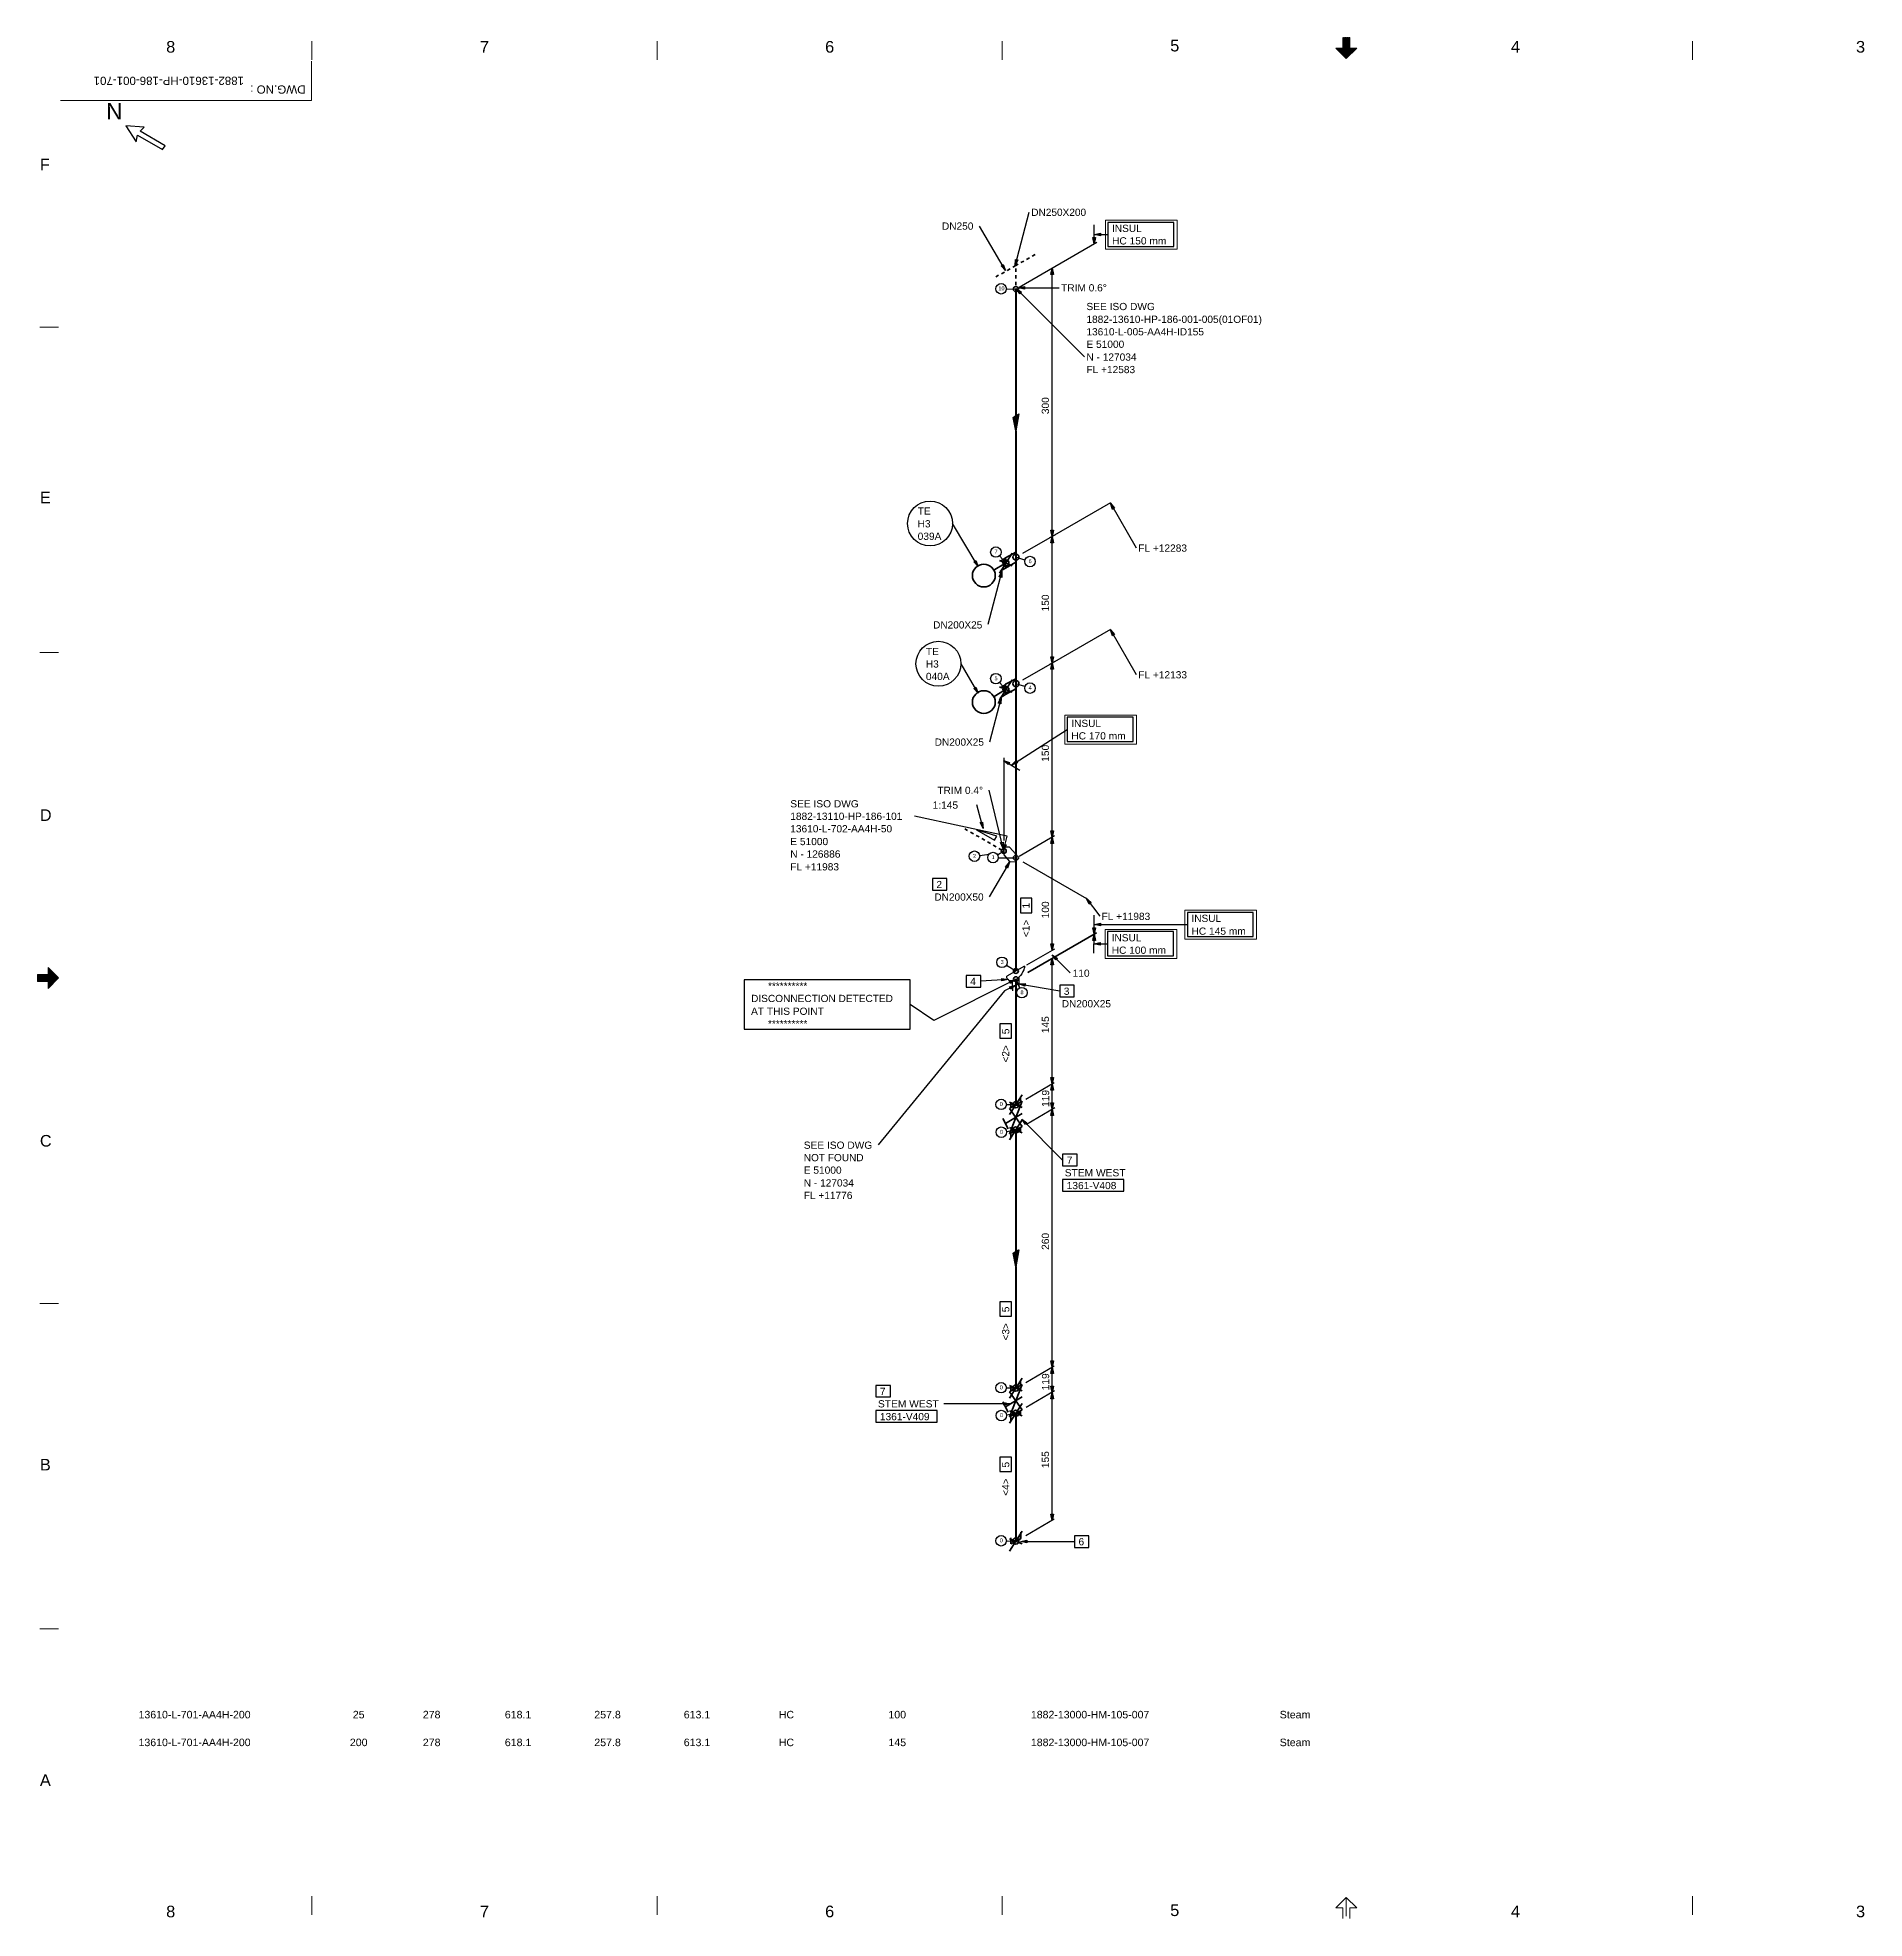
# Model space of a CAD drawing. Header units: inches. Extents: x 18 to 823, y 11 to 584.
# Drawn here: x 18 to 575, y 11 to 584 of the extents above; entities that cross this region are included whole.
import ezdxf
from ezdxf.enums import TextEntityAlignment as Align
from ezdxf.xclip import XClip

# ---------------------------------------------------------------- set-up
doc = ezdxf.new("R2010")
doc.units = ezdxf.units.IN
doc.header["$MEASUREMENT"] = 0
doc.header["$XCLIPFRAME"] = 0
for name, color, linetype in [('1882-13610-HP-186-001-701(01OF01)_MODEL-EMBED 1_DWG$0$Default', 7, 'Continuous'), ('AD1', 7, 'Continuous'), ('AD2', 7, 'Continuous'), ('BG 0 -1', 7, 'Continuous'), ('DBOX', 7, 'Continuous'), ('DEL1', 7, 'Continuous'), ('DIMLINES', 7, 'Continuous'), ('DIMTEXT', 7, 'Continuous'), ('EX1', 7, 'Continuous'), ('FITTINGS', 7, 'Continuous'), ('FRAME', 7, 'Continuous'), ('INSU_BOX', 7, 'Continuous'), ('ISOTEXT', 7, 'Continuous'), ('PIPE', 7, 'Continuous'), ('WELDS', 7, 'Continuous')]:
    doc.layers.add(name, color=color, linetype=linetype)
doc.styles.add('1882-13610-HP-186-001-701(01OF01)_MODEL-EMBED 1_DWG$0$Arial', font='arial.ttf')
doc.styles.add('Arial', font='arial.ttf')

msp = doc.modelspace()

# ---------------------------------------------------------------- texts
at = {"layer": 'BG 0 -1', "color": 7, "style": 'Arial', "width": 1.008516}
for s, p in [('8', (58.68, 581.12)), ('7', (154.26, 581.12)), ('6', (259.39, 581.12)), ('5', (364.51, 581.46)), ('4', (468.28, 581.12)), ('3', (573.41, 581.12)), ('8', (58.68, 13.03)), ('7', (154.26, 13.05)), ('6', (259.39, 13.05)), ('5', (364.51, 13.39)), ('4', (468.28, 13.05)), ('3', (573.41, 13.05))]:
    msp.add_text(s, height=3.54, dxfattribs=at).set_placement(p, align=Align.MIDDLE)
at = {"layer": 'BG 0 -1', "color": 4, "style": 'Arial', "width": 1.010263}
msp.add_text('DWG.NO : ', height=2.5, rotation=180, dxfattribs=at).set_placement((99.75, 568.1), align=Align.MIDDLE_LEFT)
at = {"layer": 'BG 0 -1', "color": 7, "style": 'Arial'}
for s, height, width, p in [('F', 3.54, 0.993934, (18.84, 543.5)), ('E', 3.54, 1.004063, (18.84, 442.02)), ('D', 3.54, 0.992063, (18.84, 345.28)), ('C', 3.54, 0.992063, (18.84, 246.06)), ('B ', 3.537, 1.005373, (18.84, 147.39)), ('A', 3.54, 1.004063, (18.84, 51.29))]:
    msp.add_text(s, height=height, dxfattribs=dict(at, width=width)).set_placement(p)
at = {"layer": 'CP', "color": 4, "style": 'Arial', "width": 1.008516}
for p in [(326.26, 258.14), (326.26, 171.82)]:
    msp.add_text('119', height=2.2, rotation=90, dxfattribs=at).set_placement(p)
at = {"layer": 'DIMLINES', "color": 4, "style": 'Arial'}
for s, width, p in [('HC 150 mm', 1.010172, (345.4, 520.9)), ('INSUL', 0.999439, (345.4, 524.7)), ('INSUL', 0.999439, (333, 373.9)), ('HC 170 mm', 1.010172, (333, 370.1)), ('INSUL', 0.999439, (369.6, 314.5)), ('INSUL', 0.999439, (345.3, 308.6)), ('HC 145 mm', 1.010172, (369.6, 310.6)), ('HC 100 mm', 1.010172, (345.3, 304.8))]:
    msp.add_text(s, height=2.2, dxfattribs=dict(at, width=width)).set_placement(p)
at = {"layer": 'DIMTEXT', "color": 2, "style": 'Arial', "width": 1.008516}
for s, p in [('300', (326.2, 469.2)), ('150', (326.2, 409.1)), ('150', (326.2, 363.3)), ('100', (326.2, 315.6)), ('145', (326.2, 280.6)), ('260', (326.2, 214.6)), ('155', (326.2, 148.1))]:
    msp.add_text(s, height=2.2, rotation=90, dxfattribs=at).set_placement(p)
msp.add_text('110', height=2.2, dxfattribs=at).set_placement((333.4, 297.8))
at = {"layer": 'FRAME', "color": 2, "style": 'Arial', "width": 1.003968}
msp.add_text('1882-13610-HP-186-001-701', height=2.5, rotation=180, dxfattribs=at).set_placement((81, 572))
at = {"layer": 'FRAME', "color": 2, "style": 'Arial', "width": 0.992063}
msp.add_text('N', height=5, dxfattribs=at).set_placement((39, 559))
at = {"layer": 'ISOTEXT', "color": 2, "style": 'Arial'}
for s, width, p in [('DN250', 1.000881, (293.6, 525.4)), ('DN250X200', 0.99789, (320.8, 529.6)), ('TRIM 0.6°', 1.00446, (329.9, 506.6)), ('SEE ISO DWG', 1.00983, (337.6, 500.9)), ('1882-13610-HP-186-001-005(01OF01)', 1.003206, (337.6, 497)), ('13610-L-005-AA4H-ID155', 1.002891, (337.6, 493.2)), ('E 51000', 1.007719, (337.6, 489.4)), ('N - 127034', 1.004313, (337.6, 485.5)), ('FL +12583', 1.004042, (337.6, 481.7)), ('TE', 1.011406, (286.2, 438.6)), ('H3', 0.99922, (286.2, 434.7)), ('039A', 1.007244, (286.2, 430.9)), ('FL +12283', 1.004042, (353.4, 427.3)), ('DN200X25', 0.996682, (290.9, 403.9)), ('TE', 1.011406, (288.7, 395.8)), ('040A', 1.007244, (288.7, 388.2)), ('H3', 0.99922, (288.7, 392)), ('FL +12133', 1.004042, (353.4, 388.7)), ('DN200X25', 0.996682, (291.4, 368.2)), ('TRIM 0.4°', 1.00446, (292.2, 353.5)), ('SEE ISO DWG', 1.00983, (247.4, 349.4)), (' 1:145', 1.008516, (289.9, 349)), ('13610-L-702-AA4H-50', 1.003202, (247.4, 341.8)), ('1882-13110-HP-186-101', 1.003951, (247.4, 345.6)), ('E 51000', 1.007719, (247.4, 337.9)), ('N - 126886', 1.004313, (247.4, 334.1)), ('FL +11983', 1.004042, (247.4, 330.2)), ('2', 1.008516, (291.9, 324.8)), ('DN200X50', 0.996682, (291.3, 321)), ('FL +11983', 1.004042, (342.2, 315.1)), (' DISCONNECTION DETECTED', 1.000587, (234.6, 290.1)), ('       **********', 1.003427, (234.6, 293.9)), ('4', 1.008516, (302.2, 295.3)), ('3', 1.008516, (330.7, 292.3)), (' AT THIS POINT', 1.006015, (234.6, 286.2)), ('DN200X25', 0.996682, (330.1, 288.5)), ('       **********', 1.003427, (234.6, 282.4)), ('SEE ISO DWG', 1.00983, (251.5, 245.4)), ('NOT FOUND', 0.998145, (251.5, 241.6)), ('7', 1.008516, (331.6, 240.8)), ('E 51000', 1.007719, (251.5, 237.8)), ('N - 127034', 1.004313, (251.5, 233.9)), ('STEM WEST', 1.013742, (331, 237)), ('1361-V408', 1.006087, (331.6, 233.1)), ('FL +11776', 1.004042, (251.5, 230.1)), ('7', 1.008516, (274.7, 170.4)), ('STEM WEST', 1.013742, (274.1, 166.6)), ('1361-V409', 1.006087, (274.7, 162.7)), ('6', 1.008516, (335.2, 124.6))]:
    msp.add_text(s, height=2.2, dxfattribs=dict(at, width=width)).set_placement(p)
for s, width, p in [('1', 1.008516, (320.3, 318.6)), ('<1>', 0.993892, (320.3, 309.9)), ('5', 1.008516, (314.1, 280.3)), ('<2>', 0.993892, (314.1, 271.7)), ('5', 1.008516, (314.1, 195.6)), ('<3>', 0.993892, (314.1, 187)), ('5', 1.008516, (314.1, 148.3)), ('<4>', 0.993892, (314.1, 139.7))]:
    msp.add_text(s, height=2.2, rotation=90, dxfattribs=dict(at, width=width)).set_placement(p)
at = {"layer": 'WDT', "color": 2, "style": 'Arial', "width": 1.008516}
for s, p in [('10', (310.78, 506.92)), ('7', (309.61, 426.71)), ('6', (319.99, 423.81)), ('5', (309.6, 388.14)), ('4', (319.99, 385.25)), ('2', (303.08, 334.04)), ('1', (308.74, 333.64)), ('3', (311.46, 301.72)), ('8', (317.52, 292.49)), ('0', (311.2, 258.44)), ('0', (311.26, 249.97)), ('0', (311.2, 172.12)), ('0', (311.26, 163.65)), ('0', (311.2, 125.48))]:
    msp.add_text(s, height=1.2, dxfattribs=at).set_placement(p)

# ---------------------------------------------------------------- blocks, each defined once
blk = doc.blocks.new('1882-13610-HP-186-001-701(01OF01)_MODEL-EMBED 1_DWG')
at = {"layer": '1882-13610-HP-186-001-701(01OF01)_MODEL-EMBED 1_DWG$0$Default', "color": 4, "style": '1882-13610-HP-186-001-701(01OF01)_MODEL-EMBED 1_DWG$0$Arial'}
for s, width, p in [('13610-L-701-AA4H-200', 1.00348, (0.905822, -0.115628)), ('25', 1.008516, (3.475116, -0.115628)), ('278', 1.008516, (4.31479, -0.115628)), ('618.1 ', 1.008516, (5.29826, -0.115628)), ('257.8 ', 1.008516, (6.371177, -0.115628)), ('613.1 ', 1.008516, (7.444094, -0.115628)), ('HC', 0.992063, (8.5857, -0.115628)), ('100', 1.008516, (9.898125, -0.115628)), ('1882-13000-HM-105-007', 1.00296, (11.607138, -0.115628)), ('Steam', 1.013128, (14.590457, -0.115628)), ('13610-L-701-AA4H-200', 1.00348, (0.905822, -0.448962)), ('200', 1.008516, (3.43979, -0.448962)), ('618.1 ', 1.008516, (5.29826, -0.448962)), ('257.8 ', 1.008516, (6.371177, -0.448962)), ('613.1 ', 1.008516, (7.444094, -0.448962)), ('HC', 0.992063, (8.5857, -0.448962)), ('145', 1.008516, (9.898125, -0.448962)), ('1882-13000-HM-105-007', 1.00296, (11.607138, -0.448962)), ('Steam', 1.013128, (14.590457, -0.448962))]:
    blk.add_text(s, height=0.090278, dxfattribs=dict(at, width=width)).set_placement(p, align=Align.TOP_LEFT)
at = {"layer": '1882-13610-HP-186-001-701(01OF01)_MODEL-EMBED 1_DWG$0$Default', "color": 7, "style": '1882-13610-HP-186-001-701(01OF01)_MODEL-EMBED 1_DWG$0$Arial', "width": 1.008516}
blk.add_text('278', height=0.090278, dxfattribs=at).set_placement((4.31479, -0.448962), align=Align.TOP_LEFT)

# ---------------------------------------------------------------- linework, layer by layer
at = {"layer": 'AD1', "color": 4, "linetype": 'Continuous', "lineweight": 30}
for p, q in [((339.96, 523.96), (344.12, 523.96)), ((327.16, 431.96), (326.76, 433.88)), ((327.56, 433.88), (327.16, 431.96)), ((327.16, 393.4), (326.76, 395.32)), ((327.56, 395.32), (327.16, 393.4)), ((314.76, 362.28), (331.72, 373.16)), ((327.16, 340.36), (326.76, 342.28)), ((327.56, 342.28), (327.16, 340.36)), ((339.96, 313.72), (368.36, 313.72)), ((327.16, 305.88), (326.76, 307.8)), ((327.56, 307.8), (327.16, 305.88)), ((339.88, 307.88), (344.04, 307.88)), ((327.16, 265.16), (326.76, 267.08)), ((327.56, 267.08), (327.16, 265.16)), ((327.16, 257.48), (326.76, 259.4)), ((327.56, 259.4), (327.16, 257.48)), ((327.16, 178.84), (326.76, 180.76)), ((327.56, 180.76), (327.16, 178.84)), ((327.16, 171.16), (326.76, 173.08)), ((327.56, 173.08), (327.16, 171.16)), ((327.16, 132.2), (326.76, 134.12)), ((327.56, 134.12), (327.16, 132.2))]:
    msp.add_line(p, q, dxfattribs=at)
at = {"layer": 'AD2', "color": 6, "linetype": 'Continuous', "lineweight": 30}
for p, q in [((339.96, 521.08), (339.96, 526.84)), ((312.36, 363.72), (317.32, 360.76)), ((339.96, 310.84), (339.96, 316.6)), ((339.88, 305), (339.96, 310.76))]:
    msp.add_line(p, q, dxfattribs=at)
at = {"layer": 'AD2', "color": 4, "linetype": 'Continuous', "lineweight": 30}
for p, q in [((326.76, 511.72), (327.16, 513.64)), ((327.16, 513.64), (327.56, 511.72)), ((326.76, 430.04), (327.16, 431.96)), ((327.16, 431.96), (327.56, 430.04)), ((326.76, 391.48), (327.16, 393.4)), ((327.16, 393.4), (327.56, 391.48)), ((326.76, 338.44), (327.16, 340.36)), ((327.16, 340.36), (327.56, 338.44)), ((326.76, 301.4), (327.16, 303.32)), ((327.16, 303.32), (327.56, 301.4)), ((326.76, 263.24), (327.16, 265.16)), ((327.16, 265.16), (327.56, 263.24)), ((326.76, 255.56), (327.16, 257.48)), ((327.16, 257.48), (327.56, 255.56)), ((326.76, 176.92), (327.16, 178.84)), ((327.16, 178.84), (327.56, 176.92)), ((326.76, 169.24), (327.16, 171.16)), ((327.16, 171.16), (327.56, 169.24))]:
    msp.add_line(p, q, dxfattribs=at)
at = {"layer": 'BG 0 -1', "color": 7, "linetype": 'Continuous', "lineweight": 9}
for p, q in [((101.7, 577.17), (101.7, 582.83)), ((206.83, 577.17), (206.83, 582.83)), ((311.95, 577.17), (311.95, 582.83)), ((413.57, 580.74), (415.69, 580.74)), ((416.76, 577.55), (413.57, 580.74)), ((413.59, 580.74), (416.76, 577.56)), ((413.71, 580.74), (416.83, 577.62)), ((413.84, 580.74), (416.89, 577.68)), ((413.96, 580.74), (416.95, 577.75)), ((414.09, 580.74), (417.01, 577.81)), ((414.21, 580.74), (417.08, 577.87)), ((414.34, 580.74), (417.14, 577.93)), ((414.46, 580.74), (417.2, 578)), ((414.59, 580.74), (417.26, 578.06)), ((414.71, 580.74), (417.33, 578.12)), ((414.84, 580.74), (417.39, 578.18)), ((414.96, 580.74), (417.45, 578.25)), ((415.09, 580.74), (417.51, 578.31)), ((415.21, 580.74), (417.58, 578.37)), ((415.34, 580.74), (417.64, 578.44)), ((415.46, 580.74), (417.7, 578.5)), ((415.59, 580.74), (417.76, 578.56)), ((415.69, 580.74), (415.69, 583.92)), ((415.69, 583.88), (417.82, 581.76)), ((415.69, 583.75), (417.82, 581.63)), ((415.69, 583.63), (417.82, 581.51)), ((415.69, 583.5), (417.82, 581.38)), ((415.69, 583.38), (417.82, 581.26)), ((415.69, 583.25), (417.82, 581.13)), ((415.69, 583.13), (417.82, 581.01)), ((415.69, 583), (417.82, 580.88)), ((415.69, 582.88), (417.82, 580.76)), ((415.69, 582.75), (418.83, 579.62)), ((415.69, 582.63), (418.76, 579.56)), ((415.69, 582.5), (418.7, 579.5)), ((415.69, 582.38), (418.64, 579.44)), ((415.69, 582.25), (418.58, 579.37)), ((415.69, 582.13), (418.51, 579.31)), ((415.69, 582), (418.45, 579.25)), ((415.69, 581.88), (418.39, 579.19)), ((415.69, 581.75), (418.33, 579.12)), ((415.69, 581.63), (418.26, 579.06)), ((415.69, 581.5), (418.2, 579)), ((415.69, 581.38), (418.14, 578.94)), ((415.69, 581.25), (418.08, 578.87)), ((415.69, 581.13), (418.01, 578.81)), ((415.69, 581), (417.95, 578.75)), ((415.69, 580.88), (417.89, 578.69)), ((415.69, 580.75), (417.83, 578.62)), ((415.78, 583.92), (417.82, 581.88)), ((415.91, 583.92), (417.82, 582.01)), ((416.03, 583.92), (417.82, 582.13)), ((416.16, 583.92), (417.82, 582.26)), ((416.28, 583.92), (417.82, 582.38)), ((416.41, 583.92), (417.82, 582.51)), ((416.53, 583.92), (417.82, 582.63)), ((416.66, 583.92), (417.82, 582.76)), ((416.76, 577.56), (416.76, 583.22)), ((419.94, 580.74), (416.76, 577.55)), ((416.78, 583.92), (417.82, 582.88)), ((416.91, 583.92), (417.82, 583.01)), ((417.03, 583.92), (417.82, 583.13)), ((417.16, 583.92), (417.82, 583.26)), ((417.28, 583.92), (417.82, 583.38)), ((417.41, 583.92), (417.82, 583.51)), ((417.53, 583.92), (417.82, 583.63)), ((417.66, 583.92), (417.82, 583.76)), ((417.78, 583.92), (417.82, 583.88)), ((417.82, 580.74), (417.82, 583.92)), ((417.82, 580.74), (419.94, 580.74)), ((417.84, 580.74), (418.89, 579.69)), ((417.96, 580.74), (418.95, 579.75)), ((418.09, 580.74), (419.01, 579.81)), ((418.21, 580.74), (419.08, 579.87)), ((418.34, 580.74), (419.14, 579.94)), ((418.46, 580.74), (419.2, 580)), ((418.59, 580.74), (419.26, 580.06)), ((418.71, 580.74), (419.33, 580.12)), ((418.84, 580.74), (419.39, 580.19)), ((418.96, 580.74), (419.45, 580.25)), ((419.09, 580.74), (419.51, 580.31)), ((419.21, 580.74), (419.58, 580.37)), ((419.34, 580.74), (419.64, 580.44)), ((419.46, 580.74), (419.7, 580.5)), ((419.59, 580.74), (419.76, 580.56)), ((419.71, 580.74), (419.83, 580.62)), ((419.84, 580.74), (419.89, 580.69)), ((522.2, 577.17), (522.2, 582.83)), ((101.53, 564.78), (101.53, 576.75)), ((101.53, 564.78), (25.11, 564.78)), ((24.49, 495.71), (18.83, 495.71)), ((24.49, 396.57), (18.83, 396.57)), ((18.14, 296.95), (19.67, 298.49)), ((18.14, 296.83), (19.8, 298.49)), ((18.14, 296.7), (19.92, 298.49)), ((18.14, 296.58), (20.05, 298.49)), ((18.14, 296.45), (20.17, 298.49)), ((18.14, 298.49), (18.14, 296.37)), ((18.14, 298.45), (18.17, 298.49)), ((18.14, 298.33), (18.3, 298.49)), ((18.14, 298.2), (18.42, 298.49)), ((18.14, 298.08), (18.55, 298.49)), ((18.14, 297.95), (18.67, 298.49)), ((18.14, 297.83), (18.8, 298.49)), ((18.14, 297.7), (18.92, 298.49)), ((18.14, 297.58), (19.05, 298.49)), ((18.14, 297.45), (19.17, 298.49)), ((18.14, 297.33), (19.3, 298.49)), ((18.14, 297.2), (19.42, 298.49)), ((18.14, 297.08), (19.55, 298.49)), ((21.32, 298.49), (18.14, 298.49)), ((18.17, 296.37), (20.3, 298.49)), ((18.3, 296.37), (20.42, 298.49)), ((18.42, 296.37), (20.55, 298.49)), ((18.55, 296.37), (20.67, 298.49)), ((18.67, 296.37), (20.8, 298.49)), ((18.8, 296.37), (20.92, 298.49)), ((18.93, 296.37), (21.05, 298.49)), ((19.05, 296.37), (21.17, 298.49)), ((19.18, 296.37), (21.3, 298.49)), ((19.3, 296.37), (22.43, 299.5)), ((19.43, 296.37), (22.49, 299.43)), ((19.55, 296.37), (22.56, 299.37)), ((19.68, 296.37), (22.62, 299.31)), ((19.8, 296.37), (22.68, 299.25)), ((19.93, 296.37), (22.74, 299.18)), ((20.05, 296.37), (22.81, 299.12)), ((20.18, 296.37), (22.87, 299.06)), ((20.3, 296.37), (22.93, 299)), ((20.43, 296.37), (22.99, 298.93)), ((20.55, 296.37), (23.06, 298.87)), ((20.68, 296.37), (23.12, 298.81)), ((20.8, 296.37), (23.18, 298.75)), ((20.93, 296.37), (23.24, 298.68)), ((21.05, 296.37), (23.31, 298.62)), ((21.18, 296.37), (23.37, 298.56)), ((21.3, 296.37), (23.43, 298.5)), ((21.32, 300.61), (24.5, 297.43)), ((21.32, 298.49), (21.32, 300.61)), ((21.32, 300.51), (21.37, 300.56)), ((21.32, 300.39), (21.43, 300.5)), ((21.32, 300.26), (21.49, 300.43)), ((21.32, 300.14), (21.56, 300.37)), ((21.32, 300.01), (21.62, 300.31)), ((21.32, 299.89), (21.68, 300.25)), ((21.32, 299.76), (21.74, 300.18)), ((21.32, 299.63), (21.81, 300.12)), ((21.32, 299.51), (21.87, 300.06)), ((21.32, 299.38), (21.93, 300)), ((21.32, 299.26), (21.99, 299.93)), ((21.32, 299.13), (22.06, 299.87)), ((21.32, 299.01), (22.12, 299.81)), ((21.32, 298.88), (22.18, 299.75)), ((21.32, 298.76), (22.24, 299.68)), ((21.32, 298.63), (22.31, 299.62)), ((21.32, 298.51), (22.37, 299.56)), ((21.32, 296.26), (23.49, 298.43)), ((21.32, 296.13), (23.56, 298.37)), ((21.32, 296.01), (23.62, 298.31)), ((21.32, 295.88), (23.68, 298.25)), ((21.32, 295.76), (23.74, 298.18)), ((21.32, 295.63), (23.81, 298.12)), ((21.32, 295.51), (23.87, 298.06)), ((21.32, 295.38), (23.93, 298)), ((21.32, 296.37), (18.14, 296.37)), ((21.32, 295.26), (23.99, 297.93)), ((21.32, 295.13), (24.06, 297.87)), ((21.32, 295.01), (24.12, 297.81)), ((21.32, 294.88), (24.18, 297.75)), ((21.32, 294.76), (24.24, 297.68)), ((21.32, 294.63), (24.31, 297.62)), ((21.32, 294.51), (24.37, 297.56)), ((21.32, 294.38), (24.43, 297.5)), ((21.32, 294.26), (24.49, 297.43)), ((24.5, 297.43), (21.32, 294.24)), ((21.32, 294.24), (21.32, 296.37)), ((24.49, 198.28), (18.83, 198.28)), ((24.49, 99.14), (18.83, 99.14)), ((101.7, 17.68), (101.7, 12.02)), ((206.83, 17.68), (206.83, 12.02)), ((311.95, 17.68), (311.95, 12.02)), ((416.76, 17.3), (413.57, 14.12)), ((419.94, 14.12), (416.76, 17.3)), ((416.76, 17.29), (416.76, 11.64)), ((522.2, 17.68), (522.2, 12.02)), ((413.57, 14.12), (415.69, 14.12)), ((415.69, 14.12), (415.69, 10.94)), ((417.82, 14.12), (419.94, 14.12)), ((417.82, 14.12), (417.82, 10.94))]:
    msp.add_line(p, q, dxfattribs=at)
at = {"layer": 'DBOX', "color": 1, "linetype": 'Continuous', "lineweight": 30}
for p, q in [((364.2, 527.64), (344.12, 527.64)), ((344.12, 527.64), (344.12, 520.28)), ((364.2, 520.28), (364.2, 527.64)), ((344.12, 520.28), (364.2, 520.28)), ((351.8, 376.84), (331.72, 376.84)), ((331.72, 376.84), (331.72, 369.48)), ((351.8, 369.48), (351.8, 376.84)), ((331.72, 369.48), (351.8, 369.48)), ((388.44, 317.4), (368.36, 317.4)), ((368.36, 317.4), (368.36, 310.04)), ((388.44, 310.04), (388.44, 317.4)), ((364.12, 311.56), (344.04, 311.56)), ((344.04, 311.56), (344.04, 304.2)), ((364.12, 304.2), (364.12, 311.56)), ((368.36, 310.04), (388.44, 310.04)), ((344.04, 304.2), (364.12, 304.2))]:
    msp.add_line(p, q, dxfattribs=at)
at = {"layer": 'DEL1', "color": 1, "linetype": 'Continuous', "lineweight": 30}
for p, q in [((339.96, 521.08), (339.56, 523)), ((339.56, 523), (340.36, 523)), ((339.96, 523.96), (341.88, 524.36)), ((341.88, 523.56), (339.96, 523.96)), ((340.36, 523), (339.96, 521.08)), ((341.88, 524.36), (341.88, 523.56)), ((312.36, 363.72), (314.2, 363.08)), ((313.8, 362.44), (312.36, 363.72)), ((314.2, 363.08), (313.8, 362.44)), ((314.76, 362.28), (316.2, 363.64)), ((316.6, 363), (314.76, 362.28)), ((316.2, 363.64), (316.6, 363)), ((339.96, 310.84), (339.56, 312.76)), ((339.56, 312.76), (340.36, 312.76)), ((339.56, 308.84), (339.96, 310.76)), ((339.96, 313.72), (341.88, 314.12)), ((341.88, 313.32), (339.96, 313.72)), ((340.36, 312.76), (339.96, 310.84)), ((339.96, 310.76), (340.36, 308.84)), ((341.88, 314.12), (341.88, 313.32)), ((340.36, 308.84), (339.56, 308.84)), ((339.88, 307.88), (341.8, 308.28)), ((341.8, 307.48), (339.88, 307.88)), ((341.8, 308.28), (341.8, 307.48))]:
    msp.add_line(p, q, dxfattribs=at)
at = {"layer": 'DIMLINES', "color": 7, "linetype": 'Continuous', "lineweight": 30}
for p, q in [((327.56, 511.72), (326.76, 511.72)), ((316.12, 454.12), (316.12, 452.2)), ((327.24, 432.04), (345, 442.28)), ((318.2, 426.84), (327.24, 432.04)), ((327.96, 432.36), (326.36, 431.48)), ((326.76, 433.88), (327.56, 433.88)), ((327.56, 430.04), (326.76, 430.04)), ((327.24, 393.48), (345, 403.72)), ((318.2, 388.28), (327.24, 393.48)), ((327.96, 393.8), (326.36, 392.92)), ((326.76, 395.32), (327.56, 395.32)), ((327.56, 391.48), (326.76, 391.48)), ((327.88, 340.76), (317.16, 334.44)), ((326.76, 342.28), (327.56, 342.28)), ((327.56, 338.44), (326.76, 338.44)), ((318.2, 332.84), (319.88, 331.88)), ((319.88, 331.88), (337.64, 321.64)), ((327.88, 306.2), (319.4, 301.32)), ((326.76, 307.8), (327.56, 307.8)), ((327.16, 304.52), (328.76, 303.4)), ((328.28, 302.92), (327.16, 304.52)), ((327.16, 304.52), (332.68, 299)), ((327.56, 301.4), (326.76, 301.4)), ((328.76, 303.4), (328.28, 302.92)), ((327.8, 265.48), (319.16, 260.44)), ((326.76, 267.08), (327.56, 267.08)), ((327.96, 257.88), (319.32, 252.84)), ((327.56, 263.24), (326.76, 263.24)), ((326.76, 259.4), (327.56, 259.4)), ((327.56, 255.56), (326.76, 255.56)), ((327.8, 179.16), (319.16, 174.12)), ((326.76, 180.76), (327.56, 180.76)), ((327.56, 176.92), (326.76, 176.92)), ((326.76, 173.08), (327.56, 173.08)), ((327.88, 171.64), (319.24, 166.6)), ((327.56, 169.24), (326.76, 169.24)), ((327.8, 132.52), (319.16, 127.48)), ((326.76, 134.12), (327.56, 134.12))]:
    msp.add_line(p, q, dxfattribs=at)
at = {"layer": 'DL', "color": 4, "linetype": 'Continuous', "lineweight": 30}
for p, q in [((327.16, 431.96), (327.16, 513.64)), ((327.16, 393.4), (327.16, 431.96)), ((327.16, 340.36), (327.16, 393.4)), ((327.16, 305.88), (327.16, 340.36)), ((327.16, 265.16), (327.16, 303.32)), ((327.16, 257.48), (327.16, 265.16)), ((327.16, 178.84), (327.16, 257.48)), ((327.16, 171.16), (327.16, 178.84)), ((327.16, 132.2), (327.16, 171.16))]:
    msp.add_line(p, q, dxfattribs=at)
at = {"layer": 'EX1', "color": 2, "linetype": 'Continuous', "lineweight": 30}
for p, q in [((340.76, 521.48), (317.08, 507.8)), ((312.44, 364.52), (312.44, 339.32)), ((340.68, 311.16), (319.72, 299.08)), ((340.68, 311.08), (319.72, 299))]:
    msp.add_line(p, q, dxfattribs=at)
at = {"layer": 'FITTINGS', "color": 2, "linetype": 'Continuous', "lineweight": 30}
for p, q in [((315.3, 468.2), (316.9, 469.2)), ((316.1, 464.1), (315.3, 468.2)), ((315.4, 468.3), (316.8, 469.1)), ((315.4, 468.3), (316.6, 469)), ((316.1, 464.6), (315.4, 468.3)), ((316.1, 465), (315.4, 468.3)), ((315.6, 468.4), (316.6, 469)), ((316.1, 465.5), (315.6, 468.4)), ((315.7, 468.5), (316.4, 468.9)), ((316.1, 465.9), (315.7, 468.5)), ((315.8, 468.6), (316.3, 468.9)), ((316.1, 466.3), (315.8, 468.6)), ((315.9, 468.6), (316.2, 468.8)), ((316.1, 466.8), (315.9, 468.6)), ((316.1, 467.2), (316, 468.7)), ((316, 468.7), (316.1, 468.7)), ((316.1, 468.7), (317, 469.3)), ((317, 469.3), (316.1, 464.1)), ((316.9, 469.2), (316.1, 464.6)), ((316.8, 469.1), (316.1, 465)), ((316.6, 469), (316.1, 465.5)), ((316.6, 469), (316.1, 465.9)), ((316.4, 468.9), (316.1, 466.3)), ((316.3, 468.9), (316.1, 466.8)), ((316.2, 468.8), (316.1, 467.2)), ((316.1, 468.7), (316.1, 464.1)), ((315.3, 213.6), (316.9, 214.6)), ((316.1, 209.4), (315.3, 213.6)), ((315.4, 213.7), (316.8, 214.5)), ((315.4, 213.7), (316.6, 214.4)), ((316.1, 209.9), (315.4, 213.7)), ((316.1, 210.4), (315.4, 213.7)), ((315.6, 213.8), (316.6, 214.3)), ((316.1, 210.9), (315.6, 213.8)), ((315.7, 213.8), (316.4, 214.2)), ((316.1, 211.3), (315.7, 213.8)), ((315.8, 213.9), (316.3, 214.2)), ((316.1, 211.7), (315.8, 213.9)), ((315.9, 214), (316.2, 214.2)), ((316.1, 212.2), (315.9, 214)), ((316.1, 212.6), (316, 214.1)), ((316, 214.1), (316.1, 214.1)), ((316.1, 214.1), (317, 214.6)), ((317, 214.6), (316.1, 209.4)), ((316.9, 214.6), (316.1, 209.9)), ((316.8, 214.5), (316.1, 210.4)), ((316.6, 214.4), (316.1, 210.9)), ((316.6, 214.3), (316.1, 211.3)), ((316.4, 214.2), (316.1, 211.7)), ((316.3, 214.2), (316.1, 212.2)), ((316.2, 214.2), (316.1, 212.6)), ((316.1, 214.1), (316.1, 209.4))]:
    msp.add_line(p, q, dxfattribs=at)
at = {"layer": 'FITTINGS', "color": 2, "linetype": 'Continuous', "lineweight": 35}
for p, q in [((313, 425.4), (311.4, 424.4)), ((316.1, 427.2), (313, 425.4)), ((313, 425.4), (313, 422.3)), ((313, 422.3), (316.1, 424.1)), ((316.1, 425.6), (316.1, 427.2)), ((316.1, 424.1), (316.1, 425.6)), ((313, 423.8), (309.2, 421.6)), ((313, 422.3), (311.3, 421.4)), ((313, 385.3), (309.2, 383)), ((313, 386.8), (311.4, 385.8)), ((316.1, 388.6), (313, 386.9)), ((313, 386.9), (313, 383.8)), ((313, 383.8), (316.1, 385.5)), ((316.1, 387), (316.1, 388.6)), ((316.1, 385.5), (316.1, 387)), ((313, 383.8), (311.3, 382.8)), ((318, 259.9), (314.2, 250)), ((314.2, 257.7), (316.1, 258.8)), ((317.5, 259.6), (314.6, 258)), ((314.6, 258), (314.6, 259.4)), ((316.1, 258.8), (318, 259.9)), ((317.5, 261), (317.5, 259.6)), ((313.8, 251.5), (312.1, 254.6)), ((318, 256.1), (313, 253.1)), ((318, 252.2), (314.2, 257.7)), ((314.2, 250), (318, 252.2)), ((314.6, 250.3), (317.5, 251.9)), ((314.6, 248.9), (314.6, 250.3)), ((317.5, 251.9), (317.5, 250.5)), ((318, 173.6), (314.2, 163.7)), ((314.2, 171.4), (316.1, 172.5)), ((317.5, 173.3), (314.6, 171.7)), ((314.6, 171.7), (314.6, 173.1)), ((316.1, 172.5), (318, 173.6)), ((317.5, 174.7), (317.5, 173.3)), ((313.8, 165.2), (312.1, 168.3)), ((318, 169.8), (313, 166.8)), ((318, 165.9), (314.2, 171.4)), ((314.2, 163.7), (318, 165.9)), ((314.6, 164), (317.5, 165.6)), ((314.6, 162.6), (314.6, 164)), ((317.5, 165.6), (317.5, 164.2)), ((314.6, 125), (314.6, 126.9)), ((317.6, 126.7), (314.6, 125)), ((317.5, 126.6), (314.6, 125)), ((314.6, 125), (314.6, 126.5)), ((317.5, 128.1), (317.5, 126.6)), ((317.6, 128.6), (317.6, 126.7))]:
    msp.add_line(p, q, dxfattribs=at)
at = {"layer": 'FITTINGS', "color": 7, "linetype": 'Continuous', "lineweight": 35}
for centre in [(306.36, 420.04), (306.36, 381.48)]:
    msp.add_circle(centre, 3.48, dxfattribs=at)
at = {"layer": 'FRAME', "color": 2, "linetype": 'Continuous', "lineweight": 30}
for p, q in [((45, 557), (48.2, 552.2)), ((50.6, 556.6), (45, 557)), ((49.4, 555.4), (50.6, 556.6)), ((48.2, 552.2), (48.6, 554.2)), ((48.6, 554.2), (56.2, 549.8)), ((57, 551), (49.4, 555.4)), ((56.2, 549.8), (57, 551)), ((304.12, 342.52), (309.64, 339.4)), ((310.28, 340.6), (304.12, 342.52)), ((309.64, 339.4), (310.28, 340.6))]:
    msp.add_line(p, q, dxfattribs=at)
at = {"layer": 'INSU_BOX', "color": 4, "lineweight": 13}
for points in [[(343.4, 519.5), (365.22, 519.5), (365.22, 528.3), (343.4, 528.3)], [(331, 368.7), (352.82, 368.7), (352.82, 377.5), (331, 377.5)], [(367.6, 309.21), (389.42, 309.21), (389.42, 318.09), (367.6, 318.09)], [(343.3, 303.4), (365.12, 303.4), (365.12, 312.2), (343.3, 312.2)]]:
    msp.add_lwpolyline(points, close=True, dxfattribs=at)
at = {"layer": 'ISOTEXT', "color": 7, "linetype": 'Continuous', "lineweight": 30}
for p, q in [((315.88, 514.44), (320.2, 530.76)), ((312.92, 512.92), (305.08, 526.52)), ((315.88, 514.44), (315.96, 516.36)), ((316.76, 516.2), (315.88, 514.44)), ((315.96, 516.36), (316.76, 516.2)), ((311.64, 514.36), (312.28, 514.76)), ((312.92, 512.92), (311.64, 514.36)), ((312.28, 514.76), (312.92, 512.92)), ((316.2, 507.48), (337, 486.68)), ((316.2, 507.48), (317.8, 506.36)), ((317.32, 505.88), (316.2, 507.48)), ((316.84, 507.72), (318.76, 508.12)), ((316.84, 507.72), (329.32, 507.72)), ((318.76, 507.32), (316.84, 507.72)), ((317.8, 506.36), (317.32, 505.88)), ((318.76, 508.12), (318.76, 507.32)), ((344.92, 442.04), (352.76, 428.44)), ((344.92, 442.04), (346.2, 440.6)), ((345.56, 440.2), (344.92, 442.04)), ((304.6, 422.76), (296.84, 435.88)), ((346.2, 440.6), (345.56, 440.2)), ((303.32, 424.2), (303.96, 424.6)), ((304.6, 422.76), (303.32, 424.2)), ((303.96, 424.6), (304.6, 422.76)), ((311.88, 421.4), (307.56, 405.08)), ((311, 419.64), (311.88, 421.4)), ((311.8, 419.48), (311, 419.64)), ((311.88, 421.4), (311.8, 419.48)), ((344.92, 403.48), (352.76, 389.88)), ((344.92, 403.48), (346.2, 402.04)), ((345.56, 401.64), (344.92, 403.48)), ((346.2, 402.04), (345.56, 401.64)), ((304.6, 384.2), (299.4, 393.16)), ((303.32, 385.64), (303.96, 386.04)), ((304.6, 384.2), (303.32, 385.64)), ((303.96, 386.04), (304.6, 384.2)), ((311.64, 382.92), (308.04, 369.32)), ((310.76, 381.16), (311.64, 382.92)), ((311.56, 381), (310.76, 381.16)), ((311.64, 382.92), (311.56, 381)), ((306.12, 343), (304.2, 350.2)), ((312.28, 336.92), (307.96, 354.68)), ((313.48, 340.68), (285.24, 346.76)), ((305.24, 344.76), (305.96, 344.92)), ((306.12, 343), (305.24, 344.76)), ((305.96, 344.92), (306.12, 343)), ((311.48, 338.68), (312.2, 338.84)), ((312.28, 336.92), (311.48, 338.68)), ((312.2, 338.84), (312.28, 336.92)), ((312.36, 336.2), (313.48, 340.68)), ((312.36, 336.2), (312.44, 338.12)), ((312.44, 338.12), (313.16, 337.96)), ((314.2, 332.68), (307.96, 322.12)), ((310.68, 334.04), (316.12, 334.04)), ((313.16, 337.96), (312.36, 336.2)), ((312.92, 331.24), (314.2, 332.68)), ((314.2, 332.68), (313.56, 330.84)), ((295.08, 327.72), (290.68, 327.72)), ((290.68, 327.72), (290.68, 324.2)), ((295.08, 324.2), (295.08, 327.72)), ((313.56, 330.84), (312.92, 331.24)), ((290.68, 324.2), (295.08, 324.2)), ((321, 321.72), (317.48, 321.72)), ((317.48, 321.72), (317.48, 317.32)), ((321, 317.32), (321, 321.72)), ((337.56, 321.72), (341.64, 316.28)), ((337.56, 321.72), (339, 320.44)), ((338.44, 319.96), (337.56, 321.72)), ((317.48, 317.32), (321, 317.32)), ((339, 320.44), (338.44, 319.96)), ((305.4, 298.2), (301, 298.2)), ((301, 298.2), (301, 294.68)), ((305.4, 294.68), (305.4, 298.2)), ((283.88, 296.84), (233.4, 296.84)), ((233.4, 296.84), (233.4, 281.8)), ((312.6, 293.48), (274.2, 246.6)), ((283.88, 281.8), (283.88, 296.84)), ((316.04, 297), (291.08, 284.52)), ((301, 294.68), (305.4, 294.68)), ((313.8, 297), (305.32, 296.44)), ((311.88, 296.52), (311.88, 297.24)), ((311.88, 297.24), (313.8, 297)), ((313.8, 297), (311.88, 296.52)), ((316.12, 295.24), (312.6, 293.48)), ((314.12, 296.52), (316.04, 297)), ((314.52, 295.8), (314.12, 296.52)), ((314.2, 294.76), (316.12, 295.24)), ((314.6, 294.04), (314.2, 294.76)), ((316.04, 297), (314.52, 295.8)), ((316.12, 295.24), (314.6, 294.04)), ((316.12, 297.08), (316.2, 297.08)), ((317, 295.64), (318.92, 295.72)), ((317, 295.64), (329.48, 293.48)), ((318.84, 294.92), (317, 295.64)), ((318.92, 295.72), (318.84, 294.92)), ((333.88, 295.24), (329.48, 295.24)), ((329.48, 295.24), (329.48, 291.72)), ((333.88, 291.72), (333.88, 295.24)), ((291.08, 284.52), (283.88, 289.32)), ((329.48, 291.72), (333.88, 291.72)), ((233.4, 281.8), (283.88, 281.8)), ((314.76, 283.48), (311.24, 283.48)), ((311.24, 283.48), (311.24, 279.08)), ((314.76, 279.08), (314.76, 283.48)), ((311.24, 279.08), (314.76, 279.08)), ((317.88, 254.44), (330.36, 241.96)), ((317.88, 254.44), (319.48, 253.32)), ((319, 252.84), (317.88, 254.44)), ((319.48, 253.32), (319, 252.84)), ((334.76, 243.72), (330.36, 243.72)), ((330.36, 243.72), (330.36, 240.2)), ((334.76, 240.2), (334.76, 243.72)), ((330.36, 240.2), (334.76, 240.2)), ((349, 236.04), (330.36, 236.04)), ((330.36, 236.04), (330.36, 232.52)), ((349, 232.52), (349, 236.04)), ((330.36, 232.52), (349, 232.52)), ((314.76, 198.76), (311.24, 198.76)), ((311.24, 198.76), (311.24, 194.36)), ((314.76, 194.36), (314.76, 198.76)), ((311.24, 194.36), (314.76, 194.36)), ((277.88, 173.32), (273.48, 173.32)), ((273.48, 173.32), (273.48, 169.8)), ((277.88, 169.8), (277.88, 173.32)), ((273.48, 169.8), (277.88, 169.8)), ((314.36, 167.72), (294.2, 167.72)), ((312.44, 167.32), (312.44, 168.12)), ((312.44, 168.12), (314.36, 167.72)), ((314.36, 167.72), (312.44, 167.32)), ((292.12, 165.64), (273.48, 165.64)), ((273.48, 165.64), (273.48, 162.12)), ((273.48, 162.12), (292.12, 162.12)), ((292.12, 162.12), (292.12, 165.64)), ((314.76, 151.48), (311.24, 151.48)), ((311.24, 151.48), (311.24, 147.08)), ((314.76, 147.08), (314.76, 151.48)), ((311.24, 147.08), (314.76, 147.08)), ((317.56, 125.72), (319.48, 126.12)), ((319.48, 126.12), (319.48, 125.32)), ((338.36, 127.48), (333.96, 127.48)), ((333.96, 127.48), (333.96, 123.96)), ((338.36, 123.96), (338.36, 127.48)), ((317.56, 125.72), (333.96, 125.72)), ((319.48, 125.32), (317.56, 125.72)), ((333.96, 123.96), (338.36, 123.96))]:
    msp.add_line(p, q, dxfattribs=at)
at = {"layer": 'ISOTEXT', "color": 2, "linetype": 'Continuous', "lineweight": 30}
for centre in [(289.96, 435.88), (292.52, 393.16)]:
    msp.add_circle(centre, 6.84, dxfattribs=at)
at = {"layer": 'PIPE', "color": 3, "linetype": 'Continuous', "lineweight": 35}
for p, q in [((317.64, 515.37), (318.51, 515.86)), ((319.38, 516.35), (320.25, 516.84)), ((321.12, 517.34), (321.99, 517.83)), ((310, 511), (310.87, 511.5)), ((311.74, 512), (312.6, 512.49)), ((313.47, 512.99), (314.34, 513.49)), ((315.2, 513.99), (316.07, 514.48)), ((316.1, 514.5), (316.77, 514.88)), ((316.1, 513.53), (316.1, 512.53)), ((316.1, 511.53), (316.1, 510.53)), ((316.1, 509.53), (316.1, 508.53)), ((316.1, 507.53), (316.1, 507.3)), ((301.42, 342.38), (300.56, 342.88)), ((303.16, 341.39), (302.29, 341.89)), ((304.9, 340.4), (304.03, 340.89)), ((306.63, 339.4), (305.76, 339.9)), ((308.37, 338.41), (307.5, 338.91)), ((310.1, 337.42), (309.24, 337.91)), ((311.84, 336.42), (310.97, 336.92))]:
    msp.add_line(p, q, dxfattribs=at)
at = {"layer": 'PIPE', "color": 3, "linetype": 'Continuous', "lineweight": 50}
for p, q in [((316.1, 507.3), (316.1, 468.8)), ((316.1, 464.1), (316.1, 425.6)), ((316.1, 425.6), (316.1, 387.1)), ((316.1, 387.1), (316.1, 334)), ((316.1, 334), (316.1, 299.6)), ((316.1, 297), (316.1, 258.8)), ((316.1, 251.2), (316.1, 214.1)), ((316.1, 209.5), (316.1, 172.5)), ((316.1, 164.8), (316.1, 125.9))]:
    msp.add_line(p, q, dxfattribs=at)
at = {"layer": 'WDC', "color": 4, "linetype": 'Continuous', "lineweight": 30}
for centre in [(311.62, 507.4), (309.16, 334.12), (311.88, 302.2), (311.62, 258.92), (311.62, 172.6), (311.62, 125.96)]:
    msp.add_circle(centre, 1.6, dxfattribs=at)
at = {"layer": 'WDC', "color": 1, "linetype": 'Continuous', "lineweight": 30}
for centre in [(310.03, 427.19), (320.41, 424.29), (310.02, 388.62), (320.41, 385.73), (303.5, 334.52), (317.94, 292.97), (311.68, 250.45), (311.68, 164.13)]:
    msp.add_circle(centre, 1.6, dxfattribs=at)
at = {"layer": 'WELDS', "color": 7, "linetype": 'Continuous', "lineweight": 35}
for p, q in [((315, 426.9), (311.1, 420.8)), ((315, 423), (311.1, 424.6)), ((315, 388.3), (311.1, 382.2)), ((315, 384.5), (311.1, 386.1)), ((318, 261.8), (314.2, 255.8)), ((314.2, 259.6), (318, 258)), ((318, 254.2), (314.2, 248.1)), ((314.2, 251.9), (318, 250.3)), ((318, 175.5), (314.2, 169.4)), ((314.2, 173.3), (318, 171.7)), ((318, 167.8), (314.2, 161.8)), ((314.2, 165.6), (318, 164)), ((318, 128.9), (314.2, 122.8)), ((314.2, 126.6), (318, 125))]:
    msp.add_line(p, q, dxfattribs=at)
at = {"layer": 'WELDS', "color": 7, "linetype": 'Continuous', "lineweight": 25}
for p, q in [((314.2, 337.3), (312.4, 337.3)), ((312.4, 337.3), (312.4, 335)), ((312.4, 335), (314.2, 332.9)), ((316.1, 335.2), (314.2, 337.3)), ((314.2, 332.9), (316.1, 332.8)), ((316.1, 334), (316.1, 335.2)), ((316.1, 332.8), (316.1, 334)), ((318.7, 301), (313.4, 298)), ((313.4, 297.5), (313.4, 298)), ((317.5, 298.2), (317, 297.7)), ((317.9, 298.7), (317.5, 298.2)), ((318.2, 299.4), (317.9, 298.7)), ((318.5, 299.9), (318.2, 299.4)), ((318.6, 300.5), (318.5, 299.9)), ((318.7, 301), (318.7, 300.5)), ((313.6, 297.1), (313.4, 297.5)), ((313.9, 296.9), (313.6, 297.1)), ((314.2, 296.6), (313.9, 296.9)), ((314.6, 296.6), (314.2, 296.6)), ((315, 296.5), (314.6, 296.6)), ((315.5, 296.6), (315, 296.5)), ((315.1, 296.5), (316.1, 297)), ((315.1, 294.6), (315.1, 296.5)), ((317, 295.7), (315.1, 294.6)), ((315.1, 294.6), (315.1, 293.5)), ((316.1, 296.9), (315.5, 296.6)), ((316.1, 297), (317, 297.6)), ((316.6, 297.2), (316.1, 296.9)), ((317, 297.7), (316.6, 297.2)), ((317, 297.6), (317, 295.7)), ((317, 295.7), (317, 294.6))]:
    msp.add_line(p, q, dxfattribs=at)
at = {"layer": 'WELDS', "color": 7, "linetype": 'Continuous', "lineweight": 35}
for centre, radius in [((316.12, 507.32), 0.76), ((316.12, 507.32), 0.76), ((313.08, 423.88), 0.92), ((313.08, 423.88), 0.92), ((316.12, 425.64), 0.92), ((316.12, 425.64), 0.92), ((313.08, 385.32), 0.92), ((313.08, 385.32), 0.92), ((316.12, 387.08), 0.92), ((316.12, 387.08), 0.92), ((312.44, 336.12), 0.76), ((312.44, 336.12), 0.76), ((316.12, 334.04), 0.76), ((316.12, 334.04), 0.76), ((316.12, 299.56), 0.76), ((316.12, 299.56), 0.76), ((316.12, 297.08), 0.72), ((316.12, 297.08), 0.72), ((316.12, 258.84), 0.92), ((316.12, 258.84), 0.92), ((316.12, 251.16), 0.92), ((316.12, 251.16), 0.92), ((316.12, 172.52), 0.92), ((316.12, 172.52), 0.92), ((316.12, 164.84), 0.92), ((316.12, 164.84), 0.92), ((316.12, 125.88), 0.92), ((316.12, 125.88), 0.92)]:
    msp.add_circle(centre, radius, dxfattribs=at)
at = {"layer": 'WL', "color": 7}
for p, q in [((313.22, 507.37), (316.12, 507.32)), ((310.53, 334.95), (312.44, 336.12)), ((313.24, 301.35), (316.12, 299.56)), ((313.22, 258.89), (316.12, 258.84)), ((313.22, 172.57), (316.12, 172.52)), ((313.22, 125.93), (316.12, 125.88))]:
    msp.add_line(p, q, dxfattribs=at)
at = {"layer": 'WL1', "color": 7}
for p, q in [((311.11, 426.01), (313.08, 423.88)), ((318.89, 424.77), (316.12, 425.64)), ((311.11, 387.45), (313.08, 385.32)), ((318.89, 386.21), (316.12, 387.08)), ((305.09, 334.75), (307.96, 335.16)), ((317.3, 294.43), (316.12, 297.08)), ((313.26, 250.7), (316.12, 251.16)), ((313.26, 164.38), (316.12, 164.84))]:
    msp.add_line(p, q, dxfattribs=at)

# ---------------------------------------------------------------- block references
at = {"layer": 'WELDS', "linetype": 'ByBlock'}
ref = msp.add_blockref('1882-13610-HP-186-001-701(01OF01)_MODEL-EMBED 1_DWG', (25.87, 77.1), dxfattribs=dict(at, xscale=25.4, yscale=25.4, zscale=25.4))
XClip(ref).set_block_clipping_path([(-0.029528, -2.50648), (15.699643, 0.003937)])

msp.set_redraw_order([(e.dxf.handle, doc.entitydb.next_handle()) for e in msp.query("TEXT MTEXT ATTDEF DIMENSION ARC_DIMENSION")])  # texts and dimensions are drawn at this point

doc.saveas('drawing.dxf')
